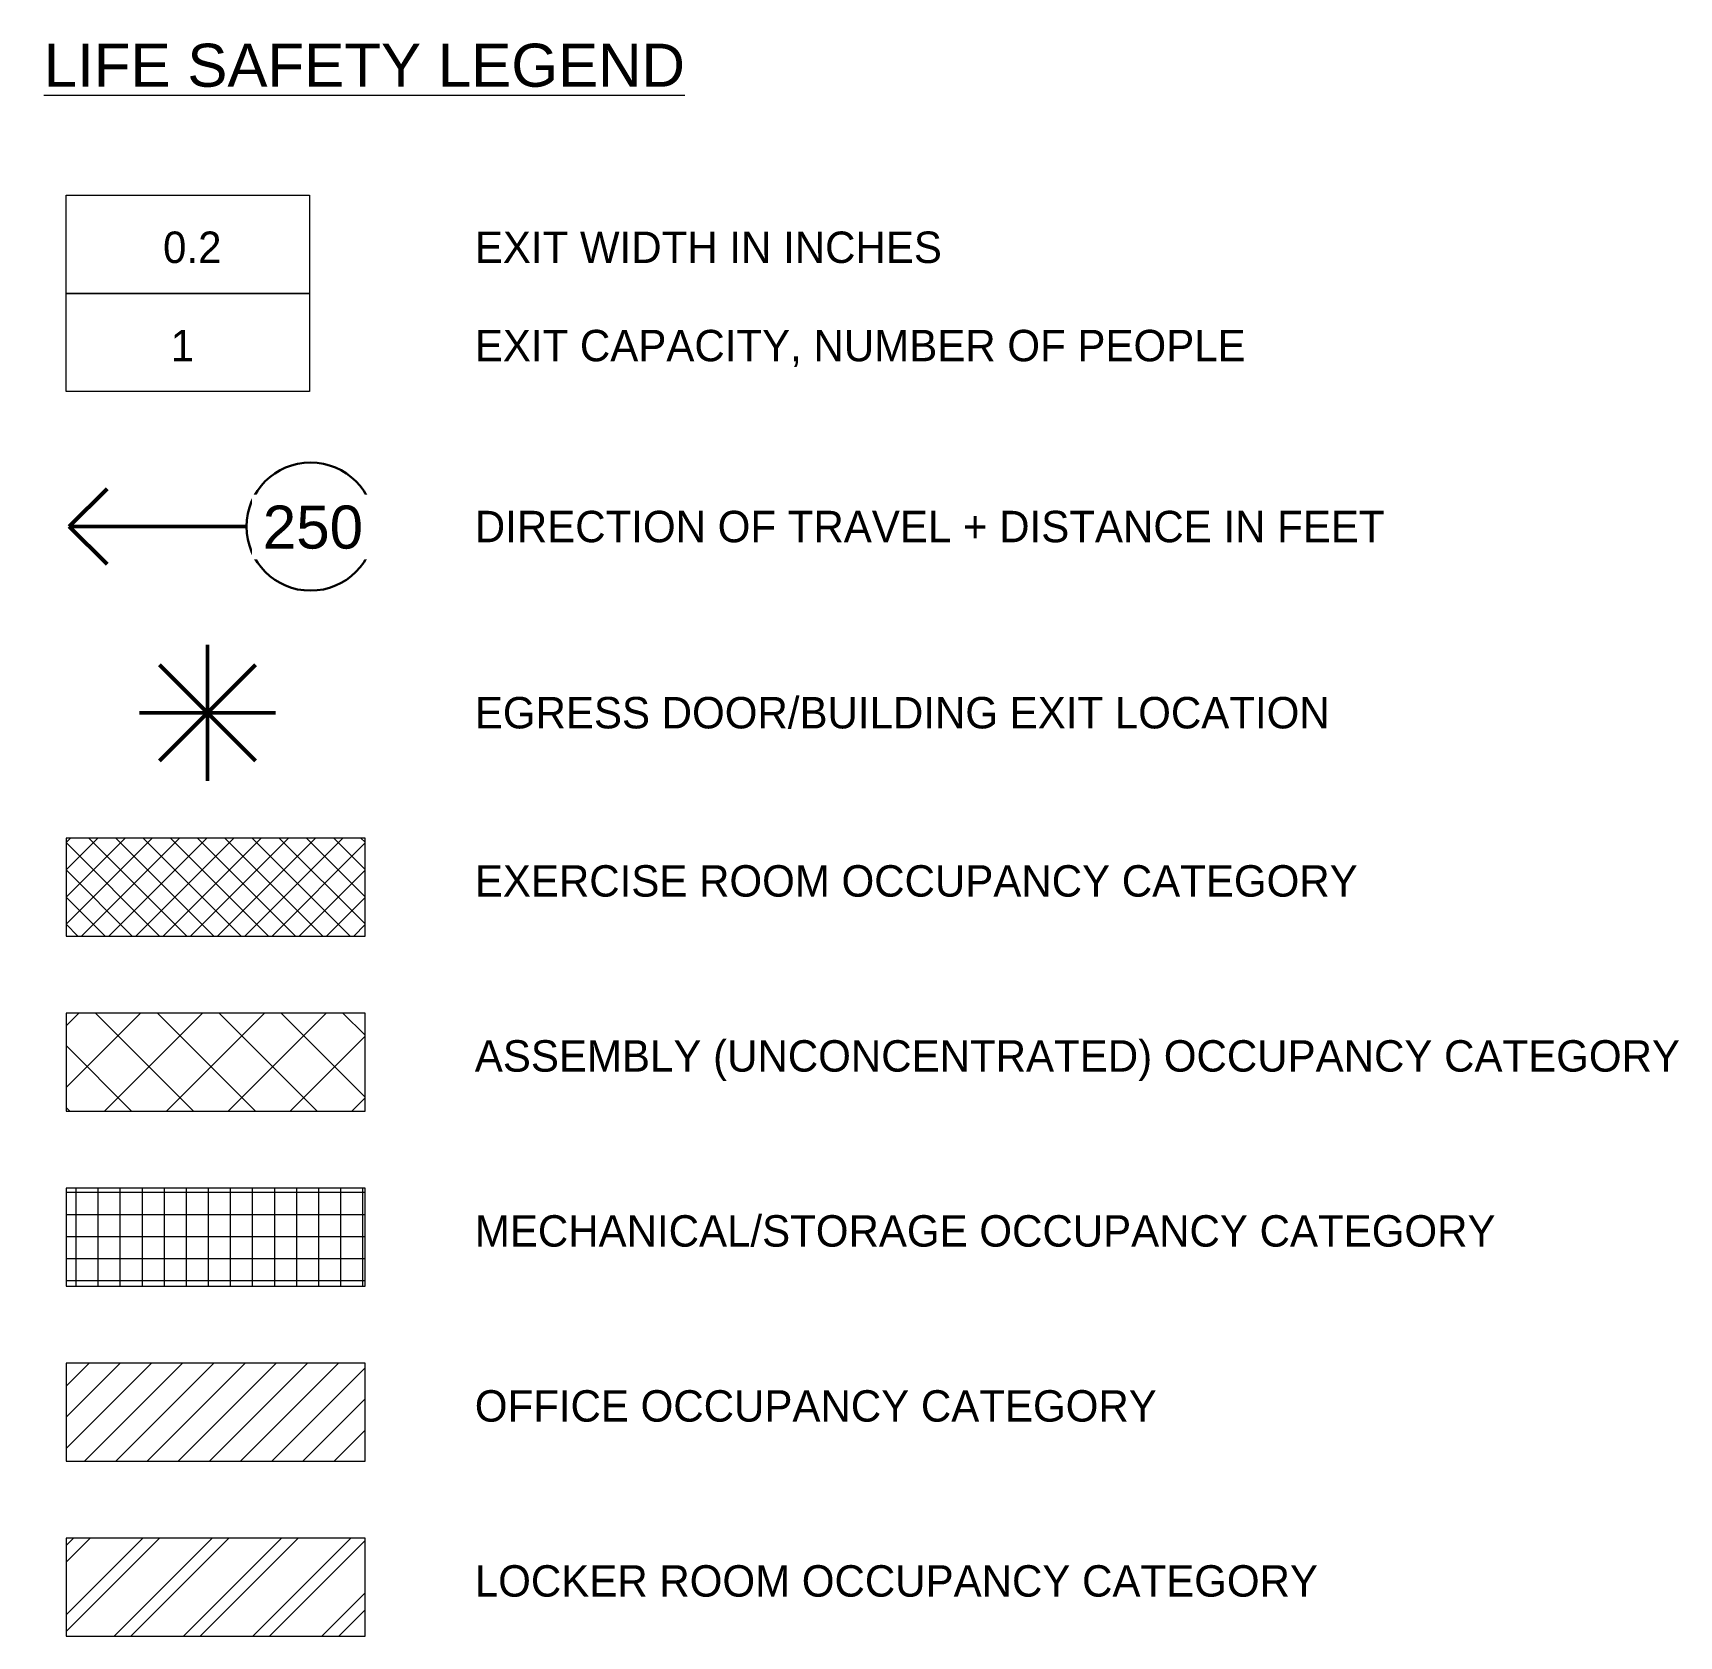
# Model space of a CAD drawing. Header units: inches. Extents: x -1442 to 61540, y -36095 to 93.
# Drawn here: x 61530.572 to 61535.276, y 7.3 to 11.881 of the extents above; entities that cross this region are included whole.
import ezdxf

# ---------------------------------------------------------------- set-up
doc = ezdxf.new("R2010")
doc.units = ezdxf.units.IN
doc.header["$MEASUREMENT"] = 0
for name, color, linetype, lineweight in [('A-DETL', 90, 'Continuous', 9), ('A-DETL-GENF', 92, 'Continuous', 9), ('A-DETL-MEDM', 33, 'Continuous', 30), ('A-DETL-THIN', 151, 'Continuous', 9), ('G-ANNO-TEXT', 231, 'Continuous', 9)]:
    doc.layers.add(name, color=color, linetype=linetype, lineweight=lineweight)
doc.styles.add('Arial_2', font='arial.ttf', dxfattribs={"height": 0.122942})
doc.styles.add('Century Gothic_1', font='GOTHIC.TTF', dxfattribs={"height": 0.089819})

msp = doc.modelspace()

# ---------------------------------------------------------------- texts
at = {"layer": 'G-ANNO-TEXT', "color": 153, "insert": (61530.6031, 11.8498), "char_height": 0.122942, "width": 2.178, "attachment_point": 1, "line_spacing_factor": 0.938532, "style": 'Arial_2', "bg_fill": 3, "box_fill_scale": 1.25, "bg_fill_color": 0, "bg_fill_transparency": 0}
msp.add_mtext('\\LLIFE SAFETY LEGEND', dxfattribs=at)
at = {"layer": 'G-ANNO-TEXT', "color": 145, "line_spacing_factor": 0.984117, "style": 'Century Gothic_1'}
for s, insert, char_height, width, attachment_point in [('0.2', (61531.0276, 11.3131), 0.08982, 0.20475, 2), ('EXIT WIDTH IN INCHES', (61531.8349, 11.3131), 0.089819, 1.497375, 1), ('1', (61530.9659, 11.0322), 0.0898, 0.082125, 1), ('EXIT CAPACITY, NUMBER OF PEOPLE', (61531.8349, 11.0322), 0.089819, 2.525625, 1), ('DIRECTION OF TRAVEL + DISTANCE IN FEET', (61531.8349, 10.5152), 0.089819, 2.948625, 1), ('EGRESS DOOR/BUILDING EXIT LOCATION', (61531.8349, 9.9833), 0.089819, 2.85975, 1), ('EXERCISE ROOM OCCUPANCY CATEGORY', (61531.8349, 9.5027), 0.089819, 3.034125, 1), ('ASSEMBLY (UNCONCENTRATED) OCCUPANCY CATEGORY', (61531.8349, 9.0027), 0.089819, 4.102875, 1), ('MECHANICAL/STORAGE OCCUPANCY CATEGORY', (61531.8349, 8.5027), 0.089819, 3.589875, 1), ('OFFICE OCCUPANCY CATEGORY', (61531.8349, 8.0027), 0.089819, 2.3715, 1), ('LOCKER ROOM OCCUPANCY CATEGORY', (61531.8349, 7.5027), 0.089819, 2.961, 1)]:
    msp.add_mtext(s, dxfattribs=dict(at, insert=insert, char_height=char_height, width=width, attachment_point=attachment_point))

# ---------------------------------------------------------------- hatches: boundary and pattern name
at = {"layer": 'A-DETL-GENF'}
h = msp.add_hatch(dxfattribs=at)
h.set_pattern_fill('FP_20', color=8, style=0, pattern_type=2)
h.set_pattern_definition([(45, (61504.299, 0), (-0.03889087, 0.03889087), []), (135, (61504.299, 0), (-0.03889087, -0.03889087), [])])
h.paths.add_polyline_path([(61531.5216, 9.3002), (61531.5216, 9.5802), (61530.667, 9.5802), (61530.667, 9.3002)], flags=0)
h = msp.add_hatch(dxfattribs=at)
h.set_pattern_fill('FP_17', color=8, style=0, pattern_type=2)
h.set_pattern_definition([(45, (61504.299, 0), (-0.08838835, 0.08838835), []), (135, (61504.299, 0), (-0.08838835, -0.08838835), [])])
h.paths.add_polyline_path([(61531.5216, 8.8002), (61531.5216, 9.0802), (61530.667, 9.0802), (61530.667, 8.8002)], flags=0)
h = msp.add_hatch(dxfattribs=at)
h.set_pattern_fill('FP_18', color=8, style=0, pattern_type=2)
h.set_pattern_definition([(0, (61504.299, 0), (0, 0.063), []), (90, (61504.299, 0), (-0.063, 4e-18), [])])
h.paths.add_polyline_path([(61531.5216, 8.3002), (61531.5216, 8.5802), (61530.667, 8.5802), (61530.667, 8.3002)], flags=0)
h = msp.add_hatch(dxfattribs=at)
h.set_pattern_fill('FP_19', color=8, style=0, pattern_type=2)
h.set_pattern_definition([(45, (61504.299, 0), (-0.04454773, 0.04454773), [])])
h.paths.add_polyline_path([(61531.5216, 7.8002), (61531.5216, 8.0802), (61530.667, 8.0802), (61530.667, 7.8002)], flags=0)
h = msp.add_hatch(dxfattribs=at)
h.set_pattern_fill('FP_21', color=8, style=0, pattern_type=2)
h.set_pattern_definition([(45, (61504.299, 0), (-0.09899495, 0.09899495), []), (45, (61504.299, 0.15), (-0.09899495, 0.09899495), [])])
h.paths.add_polyline_path([(61531.5216, 7.3002), (61531.5216, 7.5802), (61530.667, 7.5802), (61530.667, 7.3002)], flags=0)

# ---------------------------------------------------------------- linework, layer by layer
at = {"layer": 'A-DETL', "lineweight": 50}
for p, q in [((61530.6763, 10.4702), (61530.784, 10.5779)), ((61531.1824, 10.4702), (61530.6763, 10.4702)), ((61530.6763, 10.4702), (61530.784, 10.3625)), ((61531.0712, 10.1325), (61531.0712, 9.7441)), ((61530.9338, 9.801), (61531.2085, 10.0756)), ((61531.2085, 9.801), (61530.9338, 10.0756)), ((61531.2654, 9.9383), (61530.8769, 9.9383))]:
    msp.add_line(p, q, dxfattribs=at)
at = {"layer": 'A-DETL'}
for p, q in [((61531.5216, 9.5802), (61530.667, 9.5802)), ((61530.667, 9.5802), (61530.667, 9.3002)), ((61531.5216, 9.3002), (61531.5216, 9.5802)), ((61530.667, 9.3002), (61531.5216, 9.3002)), ((61531.5216, 9.0802), (61530.667, 9.0802)), ((61530.667, 9.0802), (61530.667, 8.8002)), ((61531.5216, 8.8002), (61531.5216, 9.0802)), ((61530.667, 8.8002), (61531.5216, 8.8002)), ((61531.5216, 8.5802), (61530.667, 8.5802)), ((61530.667, 8.5802), (61530.667, 8.3002)), ((61531.5216, 8.3002), (61531.5216, 8.5802)), ((61530.667, 8.3002), (61531.5216, 8.3002)), ((61531.5216, 8.0802), (61530.667, 8.0802)), ((61530.667, 8.0802), (61530.667, 7.8002)), ((61531.5216, 7.8002), (61531.5216, 8.0802)), ((61530.667, 7.8002), (61531.5216, 7.8002)), ((61531.5216, 7.5802), (61530.667, 7.5802)), ((61530.667, 7.5802), (61530.667, 7.3002)), ((61531.5216, 7.3002), (61531.5216, 7.5802)), ((61530.667, 7.3002), (61531.5216, 7.3002))]:
    msp.add_line(p, q, dxfattribs=at)
at = {"layer": 'A-DETL-MEDM'}
msp.add_circle((61531.3656, 10.4702), 0.1831, dxfattribs=at)
at = {"layer": 'A-DETL-THIN'}
for p, q in [((61530.667, 11.417), (61531.3622, 11.417)), ((61530.667, 11.1364), (61530.667, 11.417)), ((61531.3622, 11.417), (61531.3622, 11.1364)), ((61531.3622, 11.1364), (61530.667, 11.1364)), ((61530.667, 11.1364), (61531.3622, 11.1364)), ((61530.667, 10.8558), (61530.667, 11.1364)), ((61531.3622, 11.1364), (61531.3622, 10.8558)), ((61531.3622, 10.8558), (61530.667, 10.8558))]:
    msp.add_line(p, q, dxfattribs=at)

msp.set_redraw_order([(e.dxf.handle, doc.entitydb.next_handle()) for e in msp.query("TEXT MTEXT ATTDEF DIMENSION ARC_DIMENSION")])  # texts and dimensions are drawn at this point

# ---------------------------------------------------------------- next in the draw order: texts
at = {"layer": 'G-ANNO-TEXT', "color": 153, "insert": (61531.2291, 10.5302), "char_height": 0.12294, "width": 0.342, "attachment_point": 1, "line_spacing_factor": 0.938532, "style": 'Arial_2', "bg_fill": 3, "box_fill_scale": 1.25, "bg_fill_color": 0, "bg_fill_transparency": 0}
msp.add_mtext('250', dxfattribs=at)

doc.saveas('drawing.dxf')
